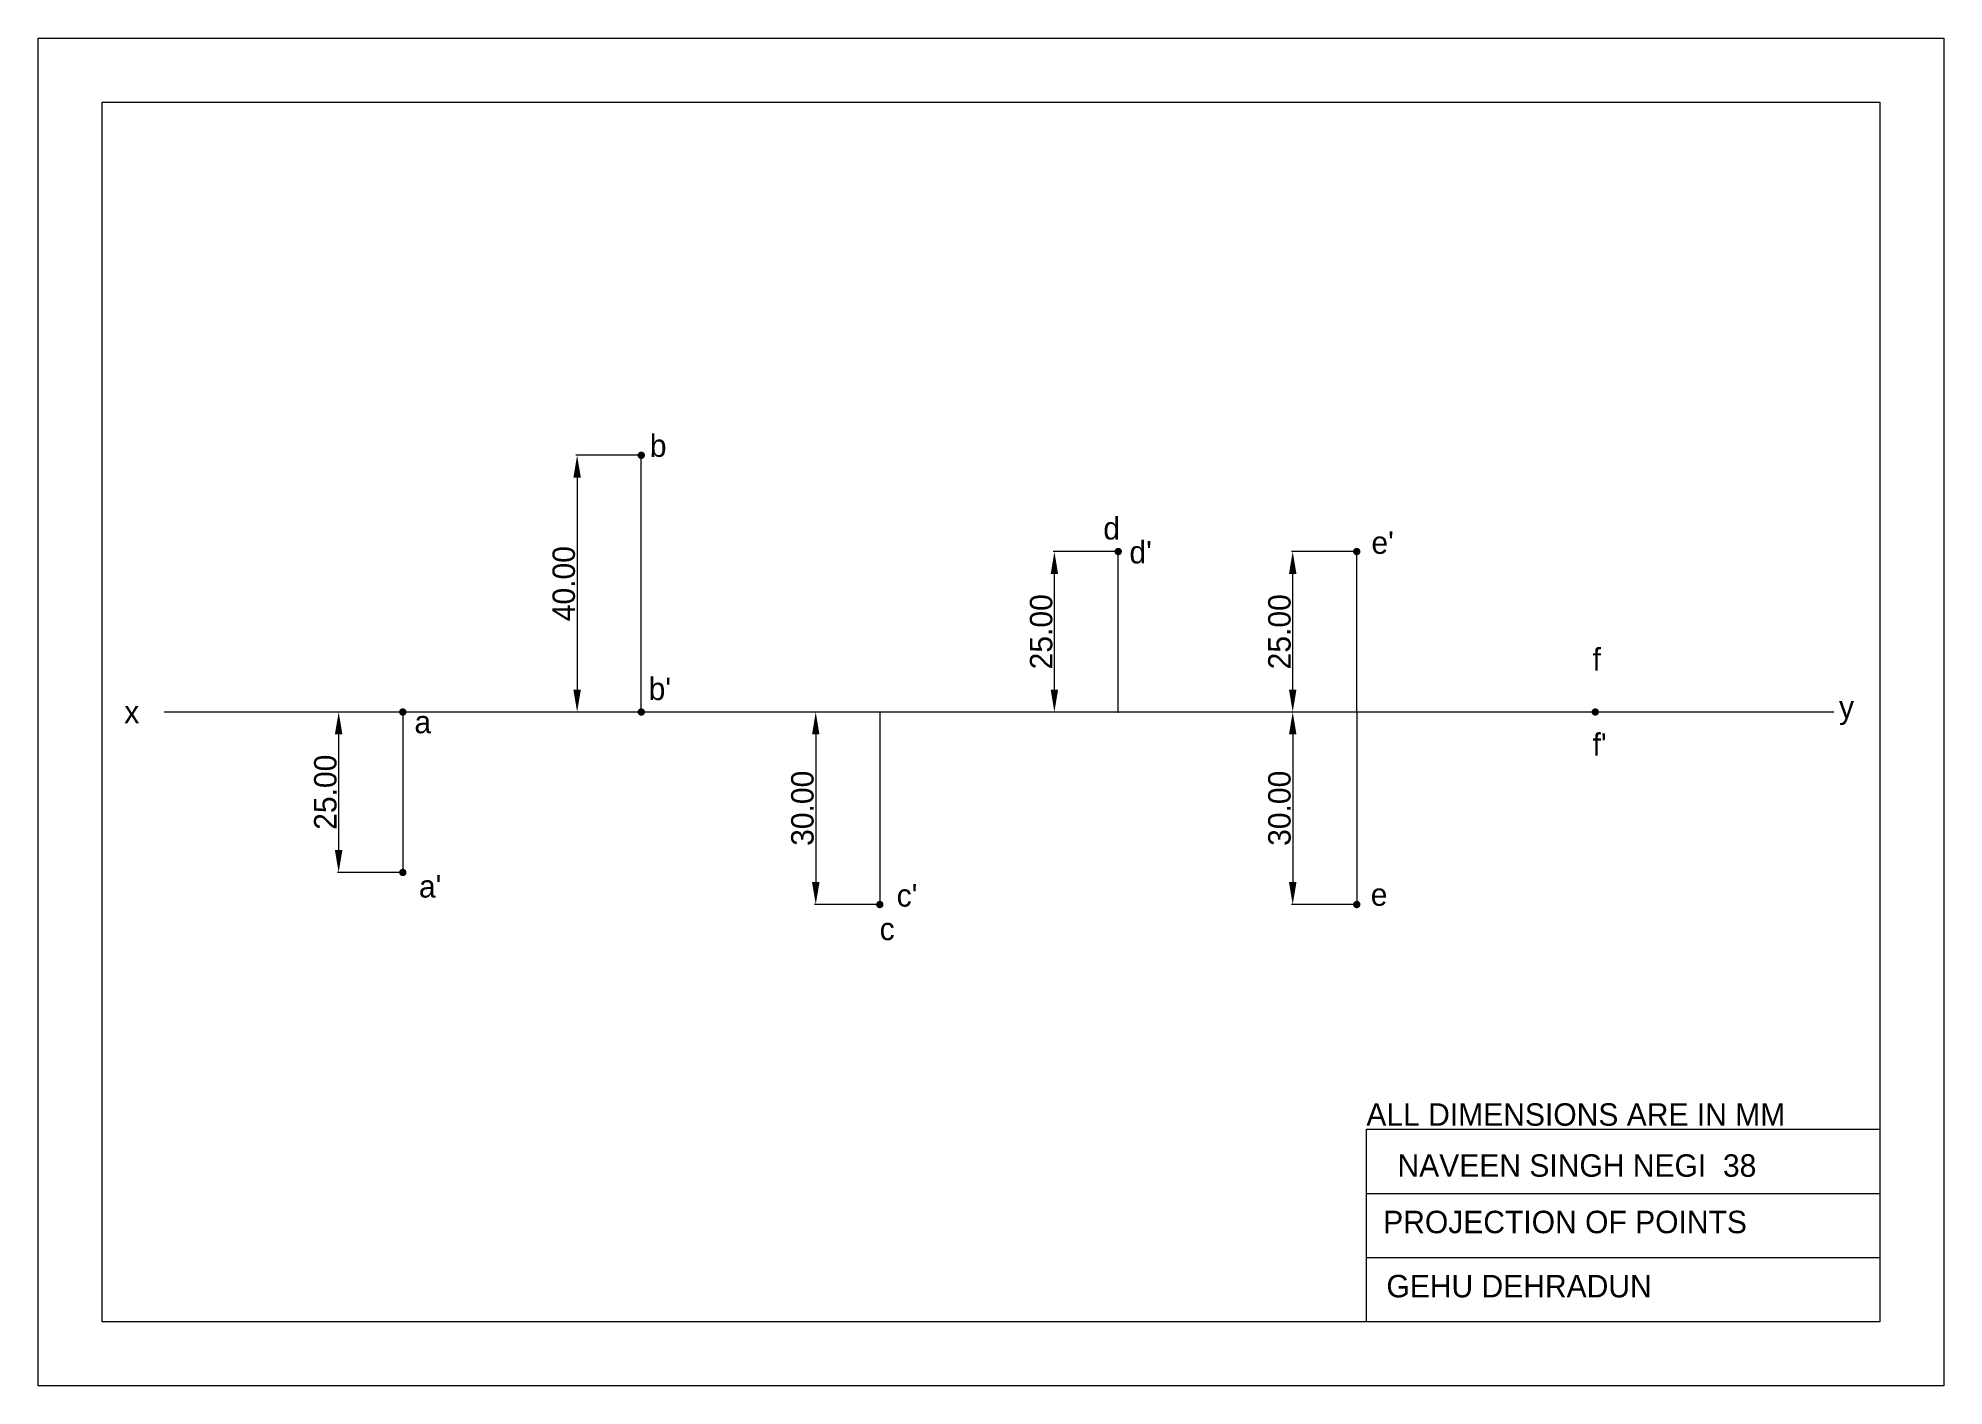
# Model space of a CAD drawing. Header units: millimetres. Extents: x 1525 to 5146, y 2068 to 2478.
# Drawn here: x 1935.2 to 2232.2, y 2258.7 to 2468.7 of the extents above; entities that cross this region are included whole.
import ezdxf

# ---------------------------------------------------------------- set-up
doc = ezdxf.new("R2010")
doc.units = ezdxf.units.MM
doc.layers.add('CL PRINT', color=250, linetype='Continuous', lineweight=53)
doc.layers.add('DRAW', color=7, linetype='Continuous', lineweight=9)
doc.styles.get("Standard").update_dxf_attribs({"font": 'comicbd.ttf', "height": 3.5})
doc.dimstyles.get("Standard").update_dxf_attribs({"dimtxt": 3.5, "dimasz": 3.5, "dimexe": 0.18, "dimexo": 0.0625, "dimgap": 0.09, "dimtad": 1, "dimtoh": 1, "dimzin": 0, "dimdsep": 46, "dimtxsty": 'Standard', "dimcen": 0.09, "dimclrd": 1, "dimclre": 1, "dimclrt": 7, "dimadec": 0, "dimazin": 0, "dimtfac": 1, "dimtofl": 0, "dimtmove": 0, "dimatfit": 3, "dimfxl": 1, "dimtolj": 1, "dimtzin": 0, "dimlwd": 13, "dimlwe": 13, "dimarcsym": 0})

msp = doc.modelspace()

# ---------------------------------------------------------------- texts
at = {"char_height": 3.5, "attachment_point": 1}
for s, insert in [(' NAVEEN SINGH NEGI  38', (2145.795, 2294.765)), ('PROJECTION OF POINTS', (2144.861, 2285.969)), ('GEHU DEHRADUN', (2145.366, 2275.973))]:
    msp.add_mtext_dynamic_manual_height_columns(s, width=78.38557, gutter_width=17.5, heights=[8.667], dxfattribs=dict(at, insert=insert))
at = {"layer": 'CL PRINT', "insert": (2142.243, 2302.716), "char_height": 3.5, "attachment_point": 1}
msp.add_mtext_dynamic_manual_height_columns('ALL DIMENSIONS ARE IN MM', width=90.04426, gutter_width=17.5, heights=[9.268], dxfattribs=at)
at = {"layer": 'DRAW', "char_height": 3.5, "attachment_point": 1}
for s, insert in [('b', (2030.571, 2406.934)), ('d', (2101.245, 2394.058)), ("e'", (2143.027, 2391.83)), ("d'", (2105.315, 2390.335)), ('f', (2177.488, 2373.637)), ("b'", (2030.384, 2369.048)), ('x', (1948.664, 2365.441)), ('y', (2215.9, 2366.187)), ('a', (1993.89, 2363.872)), ("f'", (2177.488, 2360.367)), ("a'", (1994.59, 2338.268)), ("c'", (2069.042, 2336.859)), ('e', (2142.923, 2336.993)), ('c', (2066.39, 2331.633))]:
    msp.add_mtext_dynamic_manual_height_columns(s, width=5.76309, gutter_width=17.5, heights=[0], dxfattribs=dict(at, insert=insert))

# ---------------------------------------------------------------- blocks, each defined once
blk = doc.blocks.new('*D12')
at = {"layer": 'Defpoints', "color": 0, "transparency": 16777216}
for p in [(1992.08, 2363.68), (1982.08, 2338.68), (1992.08, 2338.68)]:
    blk.add_point(p, dxfattribs=at)
at = {"layer": 'DRAW', "color": 1, "linetype": 'Continuous', "lineweight": 13, "transparency": 16777216}
for p, q in [((1992.01, 2363.68), (1981.9, 2363.68)), ((1982.08, 2360.18), (1982.08, 2342.18)), ((1992.01, 2338.68), (1981.9, 2338.68))]:
    blk.add_line(p, q, dxfattribs=at)
at = {"layer": 'DRAW', "color": 1, "transparency": 16777216}
for points in [[(1981.49, 2360.18), (1982.66, 2360.18), (1982.08, 2363.68)], [(1981.49, 2342.18), (1982.66, 2342.18), (1982.08, 2338.68)]]:
    blk.add_solid(points, dxfattribs=at)
at = {"layer": 'DRAW', "color": 7, "transparency": 16777216, "insert": (1980.02, 2351.18), "char_height": 3.5, "attachment_point": 5, "rotation": 90}
blk.add_mtext('\\A1;25.00', dxfattribs=at)
blk = doc.blocks.new('*D13')
at = {"layer": 'Defpoints', "color": 0, "transparency": 16777216}
for p in [(2029.24, 2403.68), (2019.24, 2363.68), (2029.24, 2363.68)]:
    blk.add_point(p, dxfattribs=at)
at = {"layer": 'DRAW', "color": 1, "linetype": 'Continuous', "lineweight": 13, "transparency": 16777216}
for p, q in [((2029.18, 2403.68), (2019.06, 2403.68)), ((2019.24, 2400.18), (2019.24, 2367.18)), ((2029.18, 2363.68), (2019.06, 2363.68))]:
    blk.add_line(p, q, dxfattribs=at)
at = {"layer": 'DRAW', "color": 1, "transparency": 16777216}
for points in [[(2018.66, 2400.18), (2019.83, 2400.18), (2019.24, 2403.68)], [(2018.66, 2367.18), (2019.83, 2367.18), (2019.24, 2363.68)]]:
    blk.add_solid(points, dxfattribs=at)
at = {"layer": 'DRAW', "color": 7, "transparency": 16777216, "insert": (2017.18, 2383.68), "char_height": 3.5, "attachment_point": 5, "rotation": 90}
blk.add_mtext('\\A1;40.00', dxfattribs=at)
blk = doc.blocks.new('*D14')
at = {"layer": 'Defpoints', "color": 0, "transparency": 16777216}
for p in [(2066.41, 2363.68), (2056.43, 2333.68), (2066.41, 2333.68)]:
    blk.add_point(p, dxfattribs=at)
at = {"layer": 'DRAW', "color": 1, "linetype": 'Continuous', "lineweight": 13, "transparency": 16777216}
for p, q in [((2066.35, 2363.68), (2056.25, 2363.68)), ((2056.43, 2360.18), (2056.43, 2337.18)), ((2066.35, 2333.68), (2056.25, 2333.68))]:
    blk.add_line(p, q, dxfattribs=at)
at = {"layer": 'DRAW', "color": 1, "transparency": 16777216}
for points in [[(2055.85, 2360.18), (2057.01, 2360.18), (2056.43, 2363.68)], [(2055.85, 2337.18), (2057.01, 2337.18), (2056.43, 2333.68)]]:
    blk.add_solid(points, dxfattribs=at)
at = {"layer": 'DRAW', "color": 7, "transparency": 16777216, "insert": (2054.37, 2348.68), "char_height": 3.5, "attachment_point": 5, "rotation": 90}
blk.add_mtext('\\A1;30.00', dxfattribs=at)
blk = doc.blocks.new('*D15')
at = {"layer": 'Defpoints', "color": 0, "transparency": 16777216}
for p in [(2093.62, 2388.68), (2103.58, 2388.68), (2103.58, 2363.68)]:
    blk.add_point(p, dxfattribs=at)
at = {"layer": 'DRAW', "color": 1, "linetype": 'Continuous', "lineweight": 13, "transparency": 16777216}
for p, q in [((2103.51, 2388.68), (2093.44, 2388.68)), ((2093.62, 2367.18), (2093.62, 2385.18)), ((2103.51, 2363.68), (2093.44, 2363.68))]:
    blk.add_line(p, q, dxfattribs=at)
at = {"layer": 'DRAW', "color": 1, "transparency": 16777216}
for points in [[(2093.04, 2385.18), (2094.2, 2385.18), (2093.62, 2388.68)], [(2093.04, 2367.18), (2094.2, 2367.18), (2093.62, 2363.68)]]:
    blk.add_solid(points, dxfattribs=at)
at = {"layer": 'DRAW', "color": 7, "transparency": 16777216, "insert": (2091.57, 2376.18), "char_height": 3.5, "attachment_point": 5, "rotation": 90}
blk.add_mtext('\\A1;25.00', dxfattribs=at)
blk = doc.blocks.new('*D16')
at = {"layer": 'Defpoints', "color": 0, "transparency": 16777216}
for p in [(2140.74, 2363.68), (2130.76, 2333.68), (2140.74, 2333.68)]:
    blk.add_point(p, dxfattribs=at)
at = {"layer": 'DRAW', "color": 1, "linetype": 'Continuous', "lineweight": 13, "transparency": 16777216}
for p, q in [((2140.68, 2363.68), (2130.58, 2363.68)), ((2130.76, 2360.18), (2130.76, 2337.18)), ((2140.68, 2333.68), (2130.58, 2333.68))]:
    blk.add_line(p, q, dxfattribs=at)
at = {"layer": 'DRAW', "color": 1, "transparency": 16777216}
for points in [[(2130.18, 2360.18), (2131.35, 2360.18), (2130.76, 2363.68)], [(2130.18, 2337.18), (2131.35, 2337.18), (2130.76, 2333.68)]]:
    blk.add_solid(points, dxfattribs=at)
at = {"layer": 'DRAW', "color": 7, "transparency": 16777216, "insert": (2128.71, 2348.68), "char_height": 3.5, "attachment_point": 5, "rotation": 90}
blk.add_mtext('\\A1;30.00', dxfattribs=at)
blk = doc.blocks.new('*D17')
at = {"layer": 'Defpoints', "color": 0, "transparency": 16777216}
for p in [(2130.76, 2388.68), (2140.74, 2388.68), (2140.74, 2363.68)]:
    blk.add_point(p, dxfattribs=at)
at = {"layer": 'DRAW', "color": 1, "linetype": 'Continuous', "lineweight": 13, "transparency": 16777216}
for p, q in [((2140.68, 2388.68), (2130.58, 2388.68)), ((2130.76, 2367.18), (2130.76, 2385.18)), ((2140.68, 2363.68), (2130.58, 2363.68))]:
    blk.add_line(p, q, dxfattribs=at)
at = {"layer": 'DRAW', "color": 1, "transparency": 16777216}
for points in [[(2130.18, 2385.18), (2131.35, 2385.18), (2130.76, 2388.68)], [(2130.18, 2367.18), (2131.35, 2367.18), (2130.76, 2363.68)]]:
    blk.add_solid(points, dxfattribs=at)
at = {"layer": 'DRAW', "color": 7, "transparency": 16777216, "insert": (2128.71, 2376.18), "char_height": 3.5, "attachment_point": 5, "rotation": 90}
blk.add_mtext('\\A1;25.00', dxfattribs=at)

# ---------------------------------------------------------------- dimensions: what is measured, and where the dimension line sits
at = {"layer": 'DRAW'}
for base, p1, p2, picture, middle in [((2019.243, 2363.681), (2029.243, 2403.681), (2029.243, 2363.681), '*D13', (2017.183, 2383.681)), ((2093.62, 2388.681), (2103.576, 2363.681), (2103.576, 2388.681), '*D15', (2091.565, 2376.181)), ((1982.077, 2338.681), (1992.077, 2363.681), (1992.077, 2338.681), '*D12', (1980.023, 2351.181)), ((2056.428, 2333.681), (2066.41, 2363.681), (2066.41, 2333.681), '*D14', (2054.374, 2348.681)), ((2130.765, 2333.681), (2140.743, 2363.681), (2140.743, 2333.681), '*D16', (2128.71, 2348.681))]:
    dim = msp.add_linear_dim(base=base, p1=p1, p2=p2, angle=90, dimstyle='Standard', dxfattribs=at)
    dim.commit()
    dim.dimension.update_dxf_attribs({"geometry": picture, "text_midpoint": middle})
dim = msp.add_linear_dim(base=(2130.765, 2388.681), p1=(2140.743, 2363.681), p2=(2140.743, 2388.681), angle=90, dimstyle='Standard', override={"dimtmove": 1}, dxfattribs=at)
dim.commit()
dim.dimension.update_dxf_attribs({"geometry": '*D17', "text_midpoint": (2128.71, 2376.181)})

# ---------------------------------------------------------------- linework, layer by layer
at = {"layer": 'DRAW'}
for p, q in [((2029.243, 2363.681), (2029.243, 2403.681)), ((2103.576, 2363.681), (2103.576, 2388.681)), ((2140.743, 2363.681), (2140.743, 2388.681)), ((1992.077, 2363.681), (1992.077, 2338.681)), ((2066.41, 2363.681), (2066.41, 2333.681)), ((2140.743, 2363.681), (2140.743, 2333.681)), ((2177.909, 2363.681), (2177.909, 2363.681)), ((2142.243, 2298.681), (2222.243, 2298.681)), ((2142.243, 2268.681), (2142.243, 2298.681)), ((2222.243, 2298.681), (2222.243, 2268.681)), ((2142.243, 2288.681), (2222.243, 2288.681)), ((2142.243, 2278.681), (2222.243, 2278.681)), ((2222.243, 2268.681), (2142.243, 2268.681))]:
    msp.add_line(p, q, dxfattribs=at)
for points in [[(1935.243, 2468.681), (2232.243, 2468.681), (2232.243, 2258.681), (1935.243, 2258.681)], [(1945.243, 2458.681), (2222.243, 2458.681), (2222.243, 2268.681), (1945.243, 2268.681)]]:
    msp.add_lwpolyline(points, close=True, dxfattribs=at)
at = {"layer": 'DRAW', "const_width": 0.57}
for points in [[(2028.953, 2403.681, 1), (2029.533, 2403.681, 1)], [(2103.286, 2388.681, 1), (2103.866, 2388.681, 1)], [(2140.453, 2388.681, 1), (2141.033, 2388.681, 1)], [(1991.787, 2363.681, 1), (1992.367, 2363.681, 1)], [(2028.953, 2363.681, 1), (2029.533, 2363.681, 1)], [(2177.619, 2363.681, 1), (2178.199, 2363.681, 1)], [(1991.787, 2338.681, 1), (1992.367, 2338.681, 1)], [(2066.12, 2333.681, 1), (2066.7, 2333.681, 1)], [(2140.453, 2333.681, 1), (2141.033, 2333.681, 1)]]:
    msp.add_lwpolyline(points, format="xyb", close=True, dxfattribs=at)
at = {"layer": 'DRAW'}
msp.add_lwpolyline([(2215.076, 2363.681), (1954.91, 2363.681)], dxfattribs=at)
for p in [(1992.077, 2363.681), (2029.243, 2363.681), (2066.41, 2363.681), (2103.576, 2363.681), (2140.743, 2363.681), (2177.909, 2363.681)]:
    msp.add_point(p, dxfattribs=at)

msp.set_redraw_order([(e.dxf.handle, doc.entitydb.next_handle()) for e in msp.query("TEXT MTEXT ATTDEF DIMENSION ARC_DIMENSION")])  # texts and dimensions are drawn at this point

doc.saveas('drawing.dxf')
